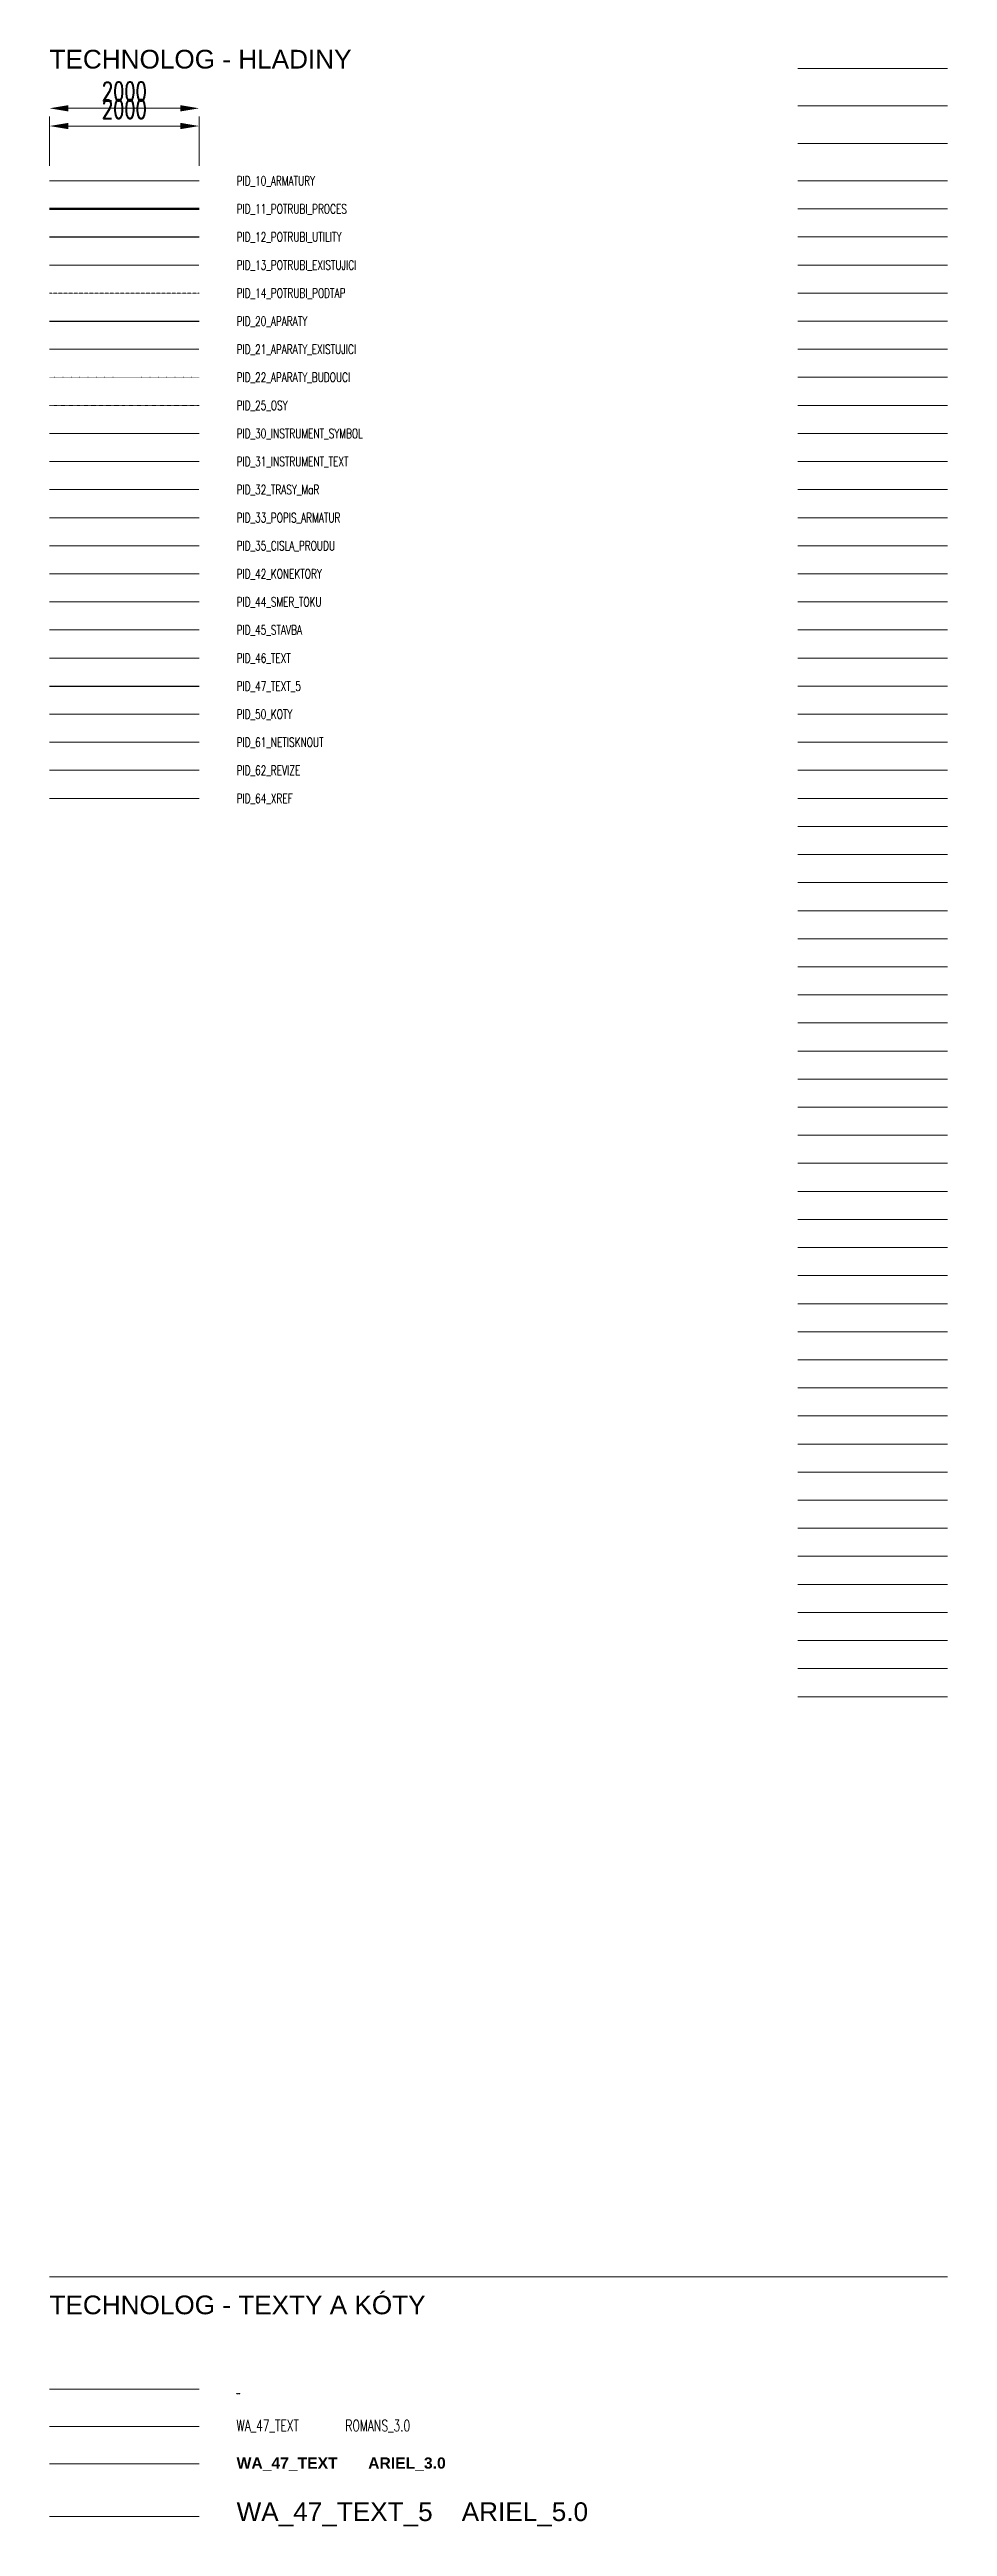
# Model space of a CAD drawing. Header units: millimetres. Extents: x -2000 to 108000, y 0 to 60000.
# Drawn here: x 48000 to 60000, y 26665 to 59754 of the extents above; entities that cross this region are included whole.
import ezdxf

# ---------------------------------------------------------------- set-up
doc = ezdxf.new("R2010")
doc.units = ezdxf.units.MM
doc.header["$LTSCALE"] = 0.5
for name, pattern in [('DASHDOT', [25.4, 12.7, -6.35, 0, -6.35]), ('DASHED', [19.05, 12.7, -6.35]), ('DOT', [6.35, 0, -6.35]), ('ČÁRKOVANÁ2', [9.525, 6.35, -3.175])]:
    doc.linetypes.add(name, pattern=pattern)
doc.layers.add('E_61_NETISKNOUT', color=30, linetype='Continuous', lineweight=20, plot=False)
doc.layers.add('PID_61_NETISKNOUT', color=30, linetype='Continuous', lineweight=20, plot=False)
for name, color, linetype, lineweight in [('PID_10_ARMATURY', 132, 'Continuous', 20), ('PID_11_POTRUBI_PROCES', 130, 'Continuous', 50), ('PID_12_POTRUBI_UTILITY', 135, 'Continuous', 25), ('PID_13_POTRUBI_EXISTUJICI', 140, 'DASHED', 20), ('PID_14_POTRUBI_PODTAP', 151, 'ČÁRKOVANÁ2', 20), ('PID_20_APARATY', 10, 'Continuous', 30), ('PID_21_APARATY_EXISTUJICI', 20, 'DASHED', 20), ('PID_22_APARATY_BUDOUCI', 21, 'DOT', 20), ('PID_25_OSY', 1, 'DASHDOT', 20), ('PID_30_INSTRUMENT_SYMBOL', 210, 'Continuous', 20), ('PID_31_INSTRUMENT_TEXT', 221, 'Continuous', 20), ('PID_32_TRASY_MaR', 210, 'DASHED', 20), ('PID_33_POPIS_ARMATUR', 50, 'Continuous', 20), ('PID_35_CISLA_PROUDU', 50, 'Continuous', 20), ('PID_42_KONEKTORY', 64, 'Continuous', 20), ('PID_44_SMER_TOKU', 71, 'Continuous', 20), ('PID_45_STAVBA', 215, 'Continuous', 20), ('PID_46_TEXT', 74, 'Continuous', 20), ('PID_47_TEXT_5', 254, 'Continuous', 30), ('PID_50_KOTY', 3, 'Continuous', 20), ('PID_62_REVIZE', 254, 'Continuous', 20), ('PID_64_XREF', 7, 'Continuous', 18), ('WA_46_TEXT', 4, 'Continuous', 20), ('WA_47_TEXT_5', 2, 'Continuous', 30)]:
    doc.layers.add(name, color=color, linetype=linetype, lineweight=lineweight)
doc.styles.add('ARIAL_3.0', font='arialbd.ttf', dxfattribs={"height": 3})
doc.styles.add('ARIAL_5.0', font='arial.ttf', dxfattribs={"height": 5})
doc.styles.add('ROMANS_2.5', font='romans.shx', dxfattribs={"width": 0.7, "height": 2.5})
doc.styles.add('ROMANS_3.0', font='romans.shx', dxfattribs={"width": 0.7, "height": 3})
doc.dimstyles.new('2.5_vnejsi_Potrubi', dxfattribs={"dimscale": 100, "dimtxt": 2.5, "dimasz": 2.5, "dimexe": 1.25, "dimexo": 2, "dimgap": 1, "dimtad": 1, "dimdec": 0, "dimzin": 0, "dimdsep": 46, "dimtxsty": 'ROMANS_2.5', "dimcen": 2.5, "dimdle": 1.25, "dimclrd": 256, "dimclre": 256, "dimclrt": 4, "dimaunit": 1, "dimadec": 0, "dimazin": 0, "dimtfac": 1, "dimtdec": 0, "dimtix": 1, "dimtmove": 0, "dimatfit": 3, "dimldrblk": 'NONE', "dimfxl": 1, "dimtolj": 1, "dimtzin": 0, "dimlwd": -1, "dimlwe": -1, "dimarcsym": 0})
doc.dimstyles.new('2.5_vnitrni_Potrubi', dxfattribs={"dimscale": 100, "dimtxt": 2.5, "dimasz": 2.5, "dimexe": 1.25, "dimexo": 2, "dimgap": 1, "dimtad": 1, "dimdec": 0, "dimzin": 0, "dimdsep": 46, "dimtxsty": 'ROMANS_2.5', "dimcen": 2.5, "dimdle": 1.25, "dimse1": 1, "dimse2": 1, "dimclrd": 256, "dimclre": 256, "dimclrt": 4, "dimaunit": 1, "dimadec": 0, "dimazin": 0, "dimtfac": 1, "dimtdec": 0, "dimtix": 1, "dimtmove": 0, "dimatfit": 3, "dimldrblk": 'NONE', "dimfxl": 1, "dimtolj": 1, "dimtzin": 0, "dimlwd": -1, "dimlwe": -1, "dimarcsym": 0})

msp = doc.modelspace()

# ---------------------------------------------------------------- texts
at = {"layer": 'PID_46_TEXT', "style": 'ROMANS_2.5', "width": 0.7}
for s, p in [('PID_10_ARMATURY', (50500, 57937.5)), ('PID_11_POTRUBI_PROCES', (50500, 57562.5)), ('PID_12_POTRUBI_UTILITY', (50500, 57187.5)), ('PID_13_POTRUBI_EXISTUJICI', (50500, 56812.5)), ('PID_14_POTRUBI_PODTAP', (50500, 56437.5)), ('PID_20_APARATY', (50500, 56062.5)), ('PID_21_APARATY_EXISTUJICI', (50500, 55687.5)), ('PID_22_APARATY_BUDOUCI', (50500, 55312.5)), ('PID_25_OSY', (50500, 54937.5)), ('PID_30_INSTRUMENT_SYMBOL', (50500, 54562.5)), ('PID_31_INSTRUMENT_TEXT', (50500, 54187.5)), ('PID_32_TRASY_MaR', (50500, 53812.5)), ('PID_33_POPIS_ARMATUR', (50500, 53437.5)), ('PID_35_CISLA_PROUDU', (50500, 53062.5)), ('PID_42_KONEKTORY', (50500, 52687.5)), ('PID_44_SMER_TOKU', (50500, 52312.5)), ('PID_45_STAVBA', (50500, 51937.5)), ('PID_46_TEXT', (50500, 51562.5)), ('PID_47_TEXT_5', (50500, 51187.5)), ('PID_50_KOTY', (50500, 50812.5)), ('PID_61_NETISKNOUT', (50500, 50437.5)), ('PID_62_REVIZE', (50500, 50062.5)), ('PID_64_XREF', (50500, 49687.5))]:
    msp.add_text(s, height=125, dxfattribs=at).set_placement(p)
at = {"layer": 'PID_47_TEXT_5', "style": 'ARIAL_5.0'}
msp.add_text('TECHNOLOG - HLADINY', height=250, dxfattribs=at).set_placement((48000, 59500))
at = {"layer": 'WA_46_TEXT', "width": 0.7}
for s, height, style, p in [('WA_47_TEXT       ROMANS_2.5', 2.5, 'ROMANS_2.5', (50500, 28437.5)), ('WA_47_TEXT       ROMANS_3.0', 150, 'ROMANS_3.0', (50500, 27937.5))]:
    msp.add_text(s, height=height, dxfattribs=dict(at, style=style)).set_placement(p)
at = {"layer": 'WA_46_TEXT', "style": 'ARIAL_3.0'}
msp.add_text('WA_47_TEXT       ARIEL_3.0', height=150, dxfattribs=at).set_placement((50500, 27437.5))
at = {"layer": 'WA_47_TEXT_5', "style": 'ARIAL_5.0'}
for s, p in [('TECHNOLOG - TEXTY A KÓTY', (48000, 29500)), ('WA_47_TEXT_5    ARIEL_5.0', (50500, 26737.5))]:
    msp.add_text(s, height=250, dxfattribs=at).set_placement(p)

# ---------------------------------------------------------------- blocks, each defined once
blk = doc.blocks.new('*D24')
at = {"layer": 'Defpoints', "color": 0}
for p in [(50000, 58732), (48000, 58000), (50000, 58000)]:
    blk.add_point(p, dxfattribs=at)
at = {"layer": 'PID_50_KOTY'}
for p, q in [((48000, 58200), (48000, 58857)), ((48250, 58732), (49750, 58732)), ((50000, 58200), (50000, 58857))]:
    blk.add_line(p, q, dxfattribs=at)
for points in [[(48250, 58774), (48250, 58690), (48000, 58732)], [(49750, 58774), (49750, 58690), (50000, 58732)]]:
    blk.add_solid(points, dxfattribs=at)
at = {"layer": 'PID_50_KOTY', "color": 4, "insert": (49000, 58957), "char_height": 250, "attachment_point": 5, "style": 'ROMANS_2.5'}
blk.add_mtext('\\A1;2000', dxfattribs=at)
blk = doc.blocks.new('_None')
blk = doc.blocks.new('*D58')
at = {"layer": 'Defpoints', "color": 0}
for p in [(50000, 58969), (48000, 58000), (50000, 58000)]:
    blk.add_point(p, dxfattribs=at)
at = {"layer": 'PID_50_KOTY'}
blk.add_line((48250, 58969), (49750, 58969), dxfattribs=at)
for points in [[(48250, 59010), (48250, 58927), (48000, 58969)], [(49750, 59010), (49750, 58927), (50000, 58969)]]:
    blk.add_solid(points, dxfattribs=at)
at = {"layer": 'PID_50_KOTY', "color": 4, "insert": (49000, 59194), "char_height": 250, "attachment_point": 5, "style": 'ROMANS_2.5'}
blk.add_mtext('\\A1;2000', dxfattribs=at)

# ---------------------------------------------------------------- dimensions: what is measured, and where the dimension line sits
at = {"layer": 'PID_50_KOTY'}
for base, dimstyle, picture, middle in [((50000, 58968.6), '2.5_vnitrni_Potrubi', '*D58', (49000, 59193.6)), ((50000, 58731.9), '2.5_vnejsi_Potrubi', '*D24', (49000, 58956.9))]:
    dim = msp.add_linear_dim(base=base, p1=(48000, 58000), p2=(50000, 58000), dimstyle=dimstyle, dxfattribs=at)
    dim.commit()
    dim.dimension.update_dxf_attribs({"geometry": picture, "text_midpoint": middle})

# ---------------------------------------------------------------- linework, layer by layer
at = {"layer": 'E_61_NETISKNOUT'}
for p, q in [((60000, 59500), (58000, 59500)), ((60000, 59000), (58000, 59000)), ((60000, 58500), (58000, 58500)), ((60000, 58000), (58000, 58000)), ((60000, 58000), (58000, 58000)), ((60000, 57625), (58000, 57625)), ((60000, 57250), (58000, 57250)), ((60000, 56875), (58000, 56875)), ((60000, 56500), (58000, 56500)), ((60000, 56125), (58000, 56125)), ((60000, 55750), (58000, 55750)), ((60000, 55375), (58000, 55375)), ((60000, 55000), (58000, 55000)), ((60000, 54625), (58000, 54625)), ((60000, 54250), (58000, 54250)), ((60000, 53875), (58000, 53875)), ((60000, 53500), (58000, 53500)), ((60000, 53125), (58000, 53125)), ((60000, 52750), (58000, 52750)), ((60000, 52375), (58000, 52375)), ((60000, 52000), (58000, 52000)), ((60000, 51625), (58000, 51625)), ((60000, 51250), (58000, 51250)), ((60000, 50875), (58000, 50875)), ((60000, 50500), (58000, 50500)), ((60000, 50125), (58000, 50125)), ((60000, 49750), (58000, 49750)), ((60000, 49375), (58000, 49375)), ((60000, 49000), (58000, 49000)), ((60000, 48625), (58000, 48625)), ((60000, 48250), (58000, 48250)), ((60000, 47875), (58000, 47875)), ((60000, 47500), (58000, 47500)), ((60000, 47125), (58000, 47125)), ((60000, 46750), (58000, 46750)), ((60000, 46375), (58000, 46375)), ((60000, 46000), (58000, 46000)), ((60000, 45625), (58000, 45625)), ((60000, 45250), (58000, 45250)), ((60000, 44875), (58000, 44875)), ((60000, 44500), (58000, 44500)), ((60000, 44125), (58000, 44125)), ((60000, 43750), (58000, 43750)), ((60000, 43375), (58000, 43375)), ((60000, 43000), (58000, 43000)), ((60000, 42625), (58000, 42625)), ((60000, 42250), (58000, 42250)), ((60000, 41875), (58000, 41875)), ((60000, 41500), (58000, 41500)), ((60000, 41125), (58000, 41125)), ((60000, 40750), (58000, 40750)), ((60000, 40375), (58000, 40375)), ((60000, 40000), (58000, 40000)), ((60000, 39625), (58000, 39625)), ((60000, 39250), (58000, 39250)), ((60000, 38875), (58000, 38875)), ((60000, 38500), (58000, 38500)), ((60000, 38125), (58000, 38125)), ((60000, 37750), (58000, 37750))]:
    msp.add_line(p, q, dxfattribs=at)
at = {"layer": 'PID_10_ARMATURY'}
msp.add_line((48000, 58000), (50000, 58000), dxfattribs=at)
at = {"layer": 'PID_11_POTRUBI_PROCES'}
msp.add_line((48000, 57625), (50000, 57625), dxfattribs=at)
at = {"layer": 'PID_12_POTRUBI_UTILITY'}
msp.add_line((48000, 57250), (50000, 57250), dxfattribs=at)
at = {"layer": 'PID_13_POTRUBI_EXISTUJICI'}
msp.add_line((48000, 56875), (50000, 56875), dxfattribs=at)
at = {"layer": 'PID_14_POTRUBI_PODTAP'}
msp.add_line((48000, 56500), (50000, 56500), dxfattribs=at)
at = {"layer": 'PID_20_APARATY'}
msp.add_line((48000, 56125), (50000, 56125), dxfattribs=at)
at = {"layer": 'PID_21_APARATY_EXISTUJICI'}
msp.add_line((48000, 55750), (50000, 55750), dxfattribs=at)
at = {"layer": 'PID_22_APARATY_BUDOUCI'}
msp.add_line((48000, 55375), (50000, 55375), dxfattribs=at)
at = {"layer": 'PID_25_OSY'}
msp.add_line((48000, 55000), (50000, 55000), dxfattribs=at)
at = {"layer": 'PID_30_INSTRUMENT_SYMBOL'}
msp.add_line((48000, 54625), (50000, 54625), dxfattribs=at)
at = {"layer": 'PID_31_INSTRUMENT_TEXT'}
msp.add_line((48000, 54250), (50000, 54250), dxfattribs=at)
at = {"layer": 'PID_32_TRASY_MaR'}
msp.add_line((48000, 53875), (50000, 53875), dxfattribs=at)
at = {"layer": 'PID_33_POPIS_ARMATUR'}
msp.add_line((48000, 53500), (50000, 53500), dxfattribs=at)
at = {"layer": 'PID_35_CISLA_PROUDU'}
msp.add_line((48000, 53125), (50000, 53125), dxfattribs=at)
at = {"layer": 'PID_42_KONEKTORY'}
msp.add_line((48000, 52750), (50000, 52750), dxfattribs=at)
at = {"layer": 'PID_44_SMER_TOKU'}
msp.add_line((48000, 52375), (50000, 52375), dxfattribs=at)
at = {"layer": 'PID_45_STAVBA'}
msp.add_line((48000, 52000), (50000, 52000), dxfattribs=at)
at = {"layer": 'PID_46_TEXT'}
msp.add_line((48000, 51625), (50000, 51625), dxfattribs=at)
at = {"layer": 'PID_47_TEXT_5'}
msp.add_line((48000, 51250), (50000, 51250), dxfattribs=at)
at = {"layer": 'PID_50_KOTY'}
msp.add_line((48000, 50875), (50000, 50875), dxfattribs=at)
at = {"layer": 'PID_61_NETISKNOUT'}
for p, q in [((48000, 50500), (50000, 50500)), ((60000, 30000), (48000, 30000)), ((48000, 28500), (50000, 28500)), ((48000, 28000), (50000, 28000)), ((48000, 27500), (50000, 27500)), ((48000, 26800), (50000, 26800)), ((48000, 26800), (50000, 26800))]:
    msp.add_line(p, q, dxfattribs=at)
at = {"layer": 'PID_62_REVIZE'}
msp.add_line((48000, 50125), (50000, 50125), dxfattribs=at)
at = {"layer": 'PID_64_XREF'}
msp.add_line((48000, 49750), (50000, 49750), dxfattribs=at)

msp.set_redraw_order([(e.dxf.handle, doc.entitydb.next_handle()) for e in msp.query("TEXT MTEXT ATTDEF DIMENSION ARC_DIMENSION")])  # texts and dimensions are drawn at this point

doc.saveas('drawing.dxf')
